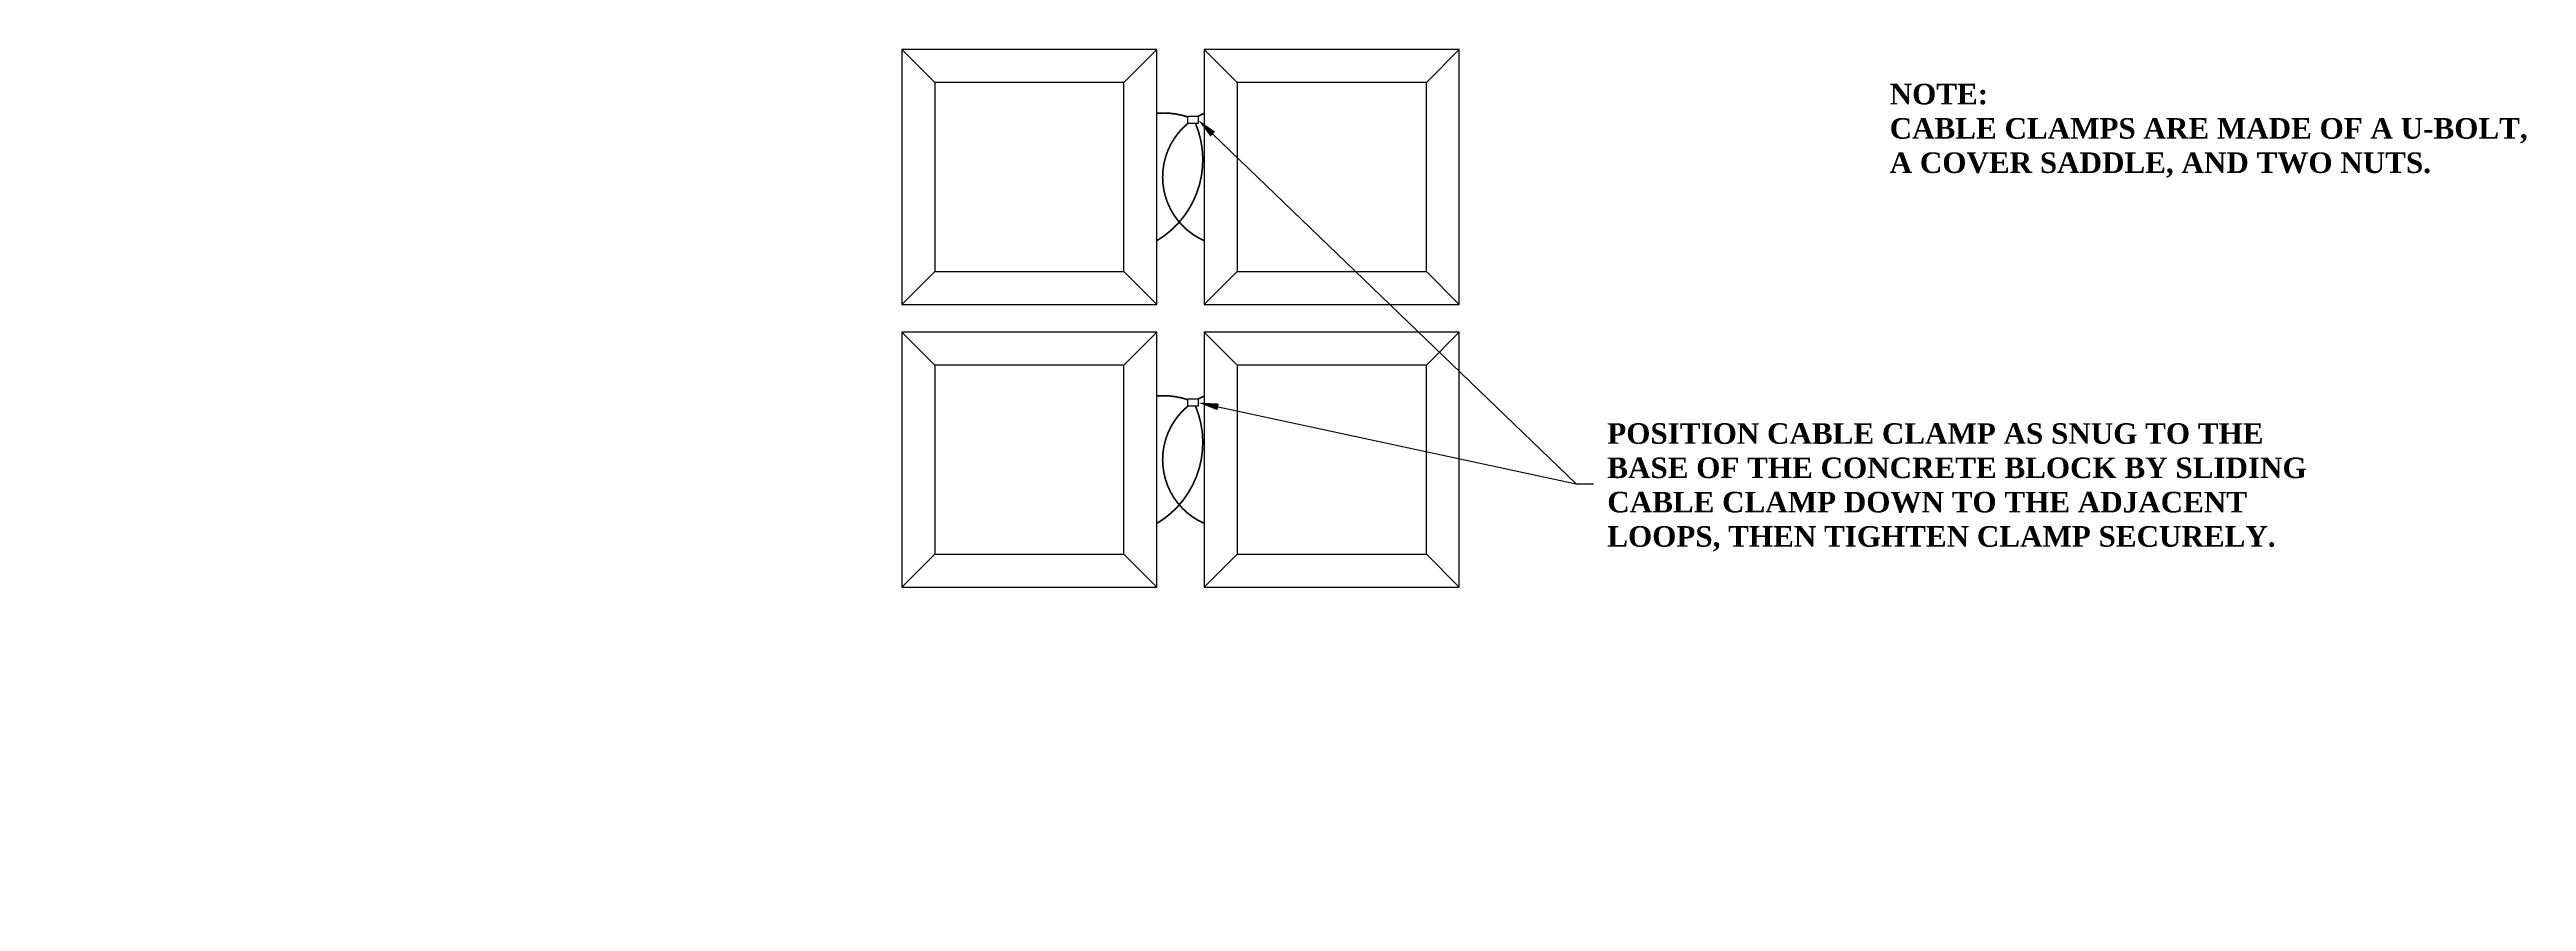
# Model space of a CAD drawing. Extents: x -18.2 to 56.4, y 1.9 to 74.
# Drawn here: x -18.2 to 54, y 1.9 to 26.7 of the extents above; entities that cross this region are included whole.
import ezdxf
from ezdxf import colors
from ezdxf.entities.mleader import LeaderData, LeaderLine
from ezdxf.math import Vec2, Vec3

# ---------------------------------------------------------------- set-up
doc = ezdxf.new("R2010")
doc.units = 0
doc.header["$MEASUREMENT"] = 0
doc.layers.get('0').update_dxf_attribs({"linetype": 'CONTINUOUS'})
doc.layers.add('1', color=7, linetype='CONTINUOUS')
doc.styles.add('ROMANC', font='ROMANC')
doc.styles.add('ROMANS', font='ROMANS')

msp = doc.modelspace()

# ---------------------------------------------------------------- texts
at = {"char_height": 0.18, "style": 'ROMANS'}
for insert, attachment_point in [((-7.31748, 12.60337), 4), ((-4.16899, 12.57381), 4), ((-7.99097, 11.32243), 6), ((4.08403, 10.48352), 4), ((7.23252, 10.45396), 4), ((11.86457, 9.48635), 4), ((15.01307, 9.45679), 4), ((3.41054, 9.20258), 6), ((11.19108, 8.20541), 6), ((-18.21899, 7.77303), 9), ((-12.99487, 7.72526), 4), ((-5.6574, 7.41959), 1), ((15.40736, 6.73237), 4), ((18.55585, 6.70281), 4), ((-6.83526, 5.6516), 9), ((-1.59336, 5.60541), 4), ((14.73386, 5.45143), 6), ((6.18718, 4.60825), 4), ((9.72997, 1.85426), 4)]:
    msp.add_mtext('\\A1;', dxfattribs=dict(at, insert=insert, attachment_point=attachment_point))
at = {"layer": '1', "linetype": 'Continuous', "char_height": 0.6, "attachment_point": 1, "style": 'ROMANC'}
for s, insert, width in [('{\\fTimes New Roman|b1|i0|c0|p18;NOTE:\\PCABLE CLAMPS ARE MADE OF A U-BOLT, A COVER SADDLE, AND TWO NUTS.}', (35.4414, 25.70157), 18.575325), ('{\\fTimes New Roman|b1|i0|c0|p18;POSITION CABLE CLAMP AS SNUG TO THE BASE OF THE CONCRETE BLOCK BY SLIDING CABLE CLAMP DOWN TO THE ADJACENT LOOPS, THEN TIGHTEN CLAMP SECURELY.}', (27.20719, 15.80179), 21.1158401)]:
    msp.add_mtext(s, dxfattribs=dict(at, insert=insert, width=width))

# ---------------------------------------------------------------- blocks, each defined once
blk = doc.blocks.new('A$C18584167')
for points in [[(3.875, 0), (3.875, 3.875), (0, 3.875), (0, 0)], [(0.5, 0.5), (3.375, 0.5), (3.375, 3.375), (0.5, 3.375)]]:
    blk.add_lwpolyline(points, close=True)
for points in [[(0, 3.875), (0.5, 3.375)], [(3.375, 3.375), (3.875, 3.875)], [(0.5, 0.5), (0, 0)], [(3.375, 0.5), (3.875, 0)]]:
    blk.add_lwpolyline(points)

# ---------------------------------------------------------------- linework, layer by layer
at = {"const_width": 0.048}
for points in [[(14.97414, 24.73502, 0.10093), (14.07048, 24.84271)], [(14.07048, 21.12529, 0.37339758), (15.19936, 24.54539, 0.37339758)], [(15.45561, 21.12529, -0.55838819), (14.97397, 24.5456, -0.49054387)], [(15.27207, 24.75109, -0.02529311), (15.45561, 24.84271)], [(14.97414, 16.48903, 0.10093), (14.07048, 16.59671)], [(15.27207, 16.50509, -0.02529311), (15.45561, 16.59671)], [(14.07048, 12.8793, 0.37339758), (15.19936, 16.2994, 0.37339758)], [(15.45561, 12.8793, -0.55838819), (14.97397, 16.2996, -0.49054387)]]:
    msp.add_lwpolyline(points, format="xyb", dxfattribs=at)
for points in [[(15.27208, 24.75674), (15.27188, 24.54532), (14.97397, 24.5456), (14.97416, 24.75702)], [(15.27208, 16.51075), (15.27188, 16.29933), (14.97397, 16.2996), (14.97416, 16.51102)]]:
    msp.add_lwpolyline(points, close=True)

# ---------------------------------------------------------------- block references
at = {"xscale": 1.91866446229767, "yscale": 1.91866446229767, "zscale": 1.91866446229767}
for p in [(6.63565, 19.26659), (15.45561, 19.26659), (6.63565, 11.0206), (15.45561, 11.0206)]:
    msp.add_blockref('A$C18584167', p, dxfattribs=at)

msp.set_redraw_order([(e.dxf.handle, doc.entitydb.next_handle()) for e in msp.query("TEXT MTEXT ATTDEF DIMENSION ARC_DIMENSION")])  # texts and dimensions are drawn at this point

# ---------------------------------------------------------------- leaders
ml = msp.add_multileader_mtext('Standard')
ml.set_content('', color=256, style='ROMANS')
ml.set_leader_properties()
ml.build(insert=Vec2(0, 0))
ml.multileader.update_dxf_attribs({"text_right_attachment_type": 6, "dogleg_length": 0.5, "arrow_head_size": 0.6})
ctx = ml.context
ctx.base_point, ctx.char_height, ctx.arrow_head_size, ctx.landing_gap_size, ctx.plane_origin = Vec3(26.80077, 14.03745), 0.18, 0.6, 0.09, Vec3(15.27198, 24.65103)
ctx.right_attachment = 6
notes = []
notes.append((ctx, [(0, (1, 1, 0), (26.30077, 14.03745), (1, 0), 0.5, [(0, [(15.27198, 24.65103)], 0, [])])]))
ctx.mtext.insert, ctx.mtext.flow_direction = Vec3(26.89077, 14.12745), 5
ml = msp.add_multileader_mtext('Standard')
ml.set_content('', color=256, style='ROMANS')
ml.set_leader_properties()
ml.build(insert=Vec2(0, 0))
ml.multileader.update_dxf_attribs({"text_right_attachment_type": 6, "dogleg_length": 0.5, "arrow_head_size": 0.6})
ctx = ml.context
ctx.base_point, ctx.char_height, ctx.arrow_head_size, ctx.landing_gap_size, ctx.plane_origin = Vec3(26.80077, 14.03745), 0.18, 0.6, 0.09, Vec3(15.27198, 16.40504)
ctx.right_attachment = 6
notes.append((ctx, [(0, (1, 1, 0), (26.30077, 14.03745), (1, 0), 0.5, [(0, [(15.27198, 16.40504)], 0, [])])]))
ctx.mtext.insert, ctx.mtext.flow_direction = Vec3(26.89077, 14.12745), 5
for ctx, leaders in notes:
    for number, flags, end, landing, length, lines in leaders:
        leader = LeaderData()
        leader.index, (leader.has_last_leader_line, leader.has_dogleg_vector, leader.attachment_direction) = number, flags
        leader.last_leader_point, leader.dogleg_vector, leader.dogleg_length = Vec3(end), Vec3(landing), length
        for number, points, colour, breaks in lines:
            line = LeaderLine()
            line.index, line.vertices, line.color, line.breaks = number, Vec3.list(points), colors.encode_raw_color(colour), breaks
            leader.lines.append(line)
        ctx.leaders.append(leader)

doc.saveas('drawing.dxf')
